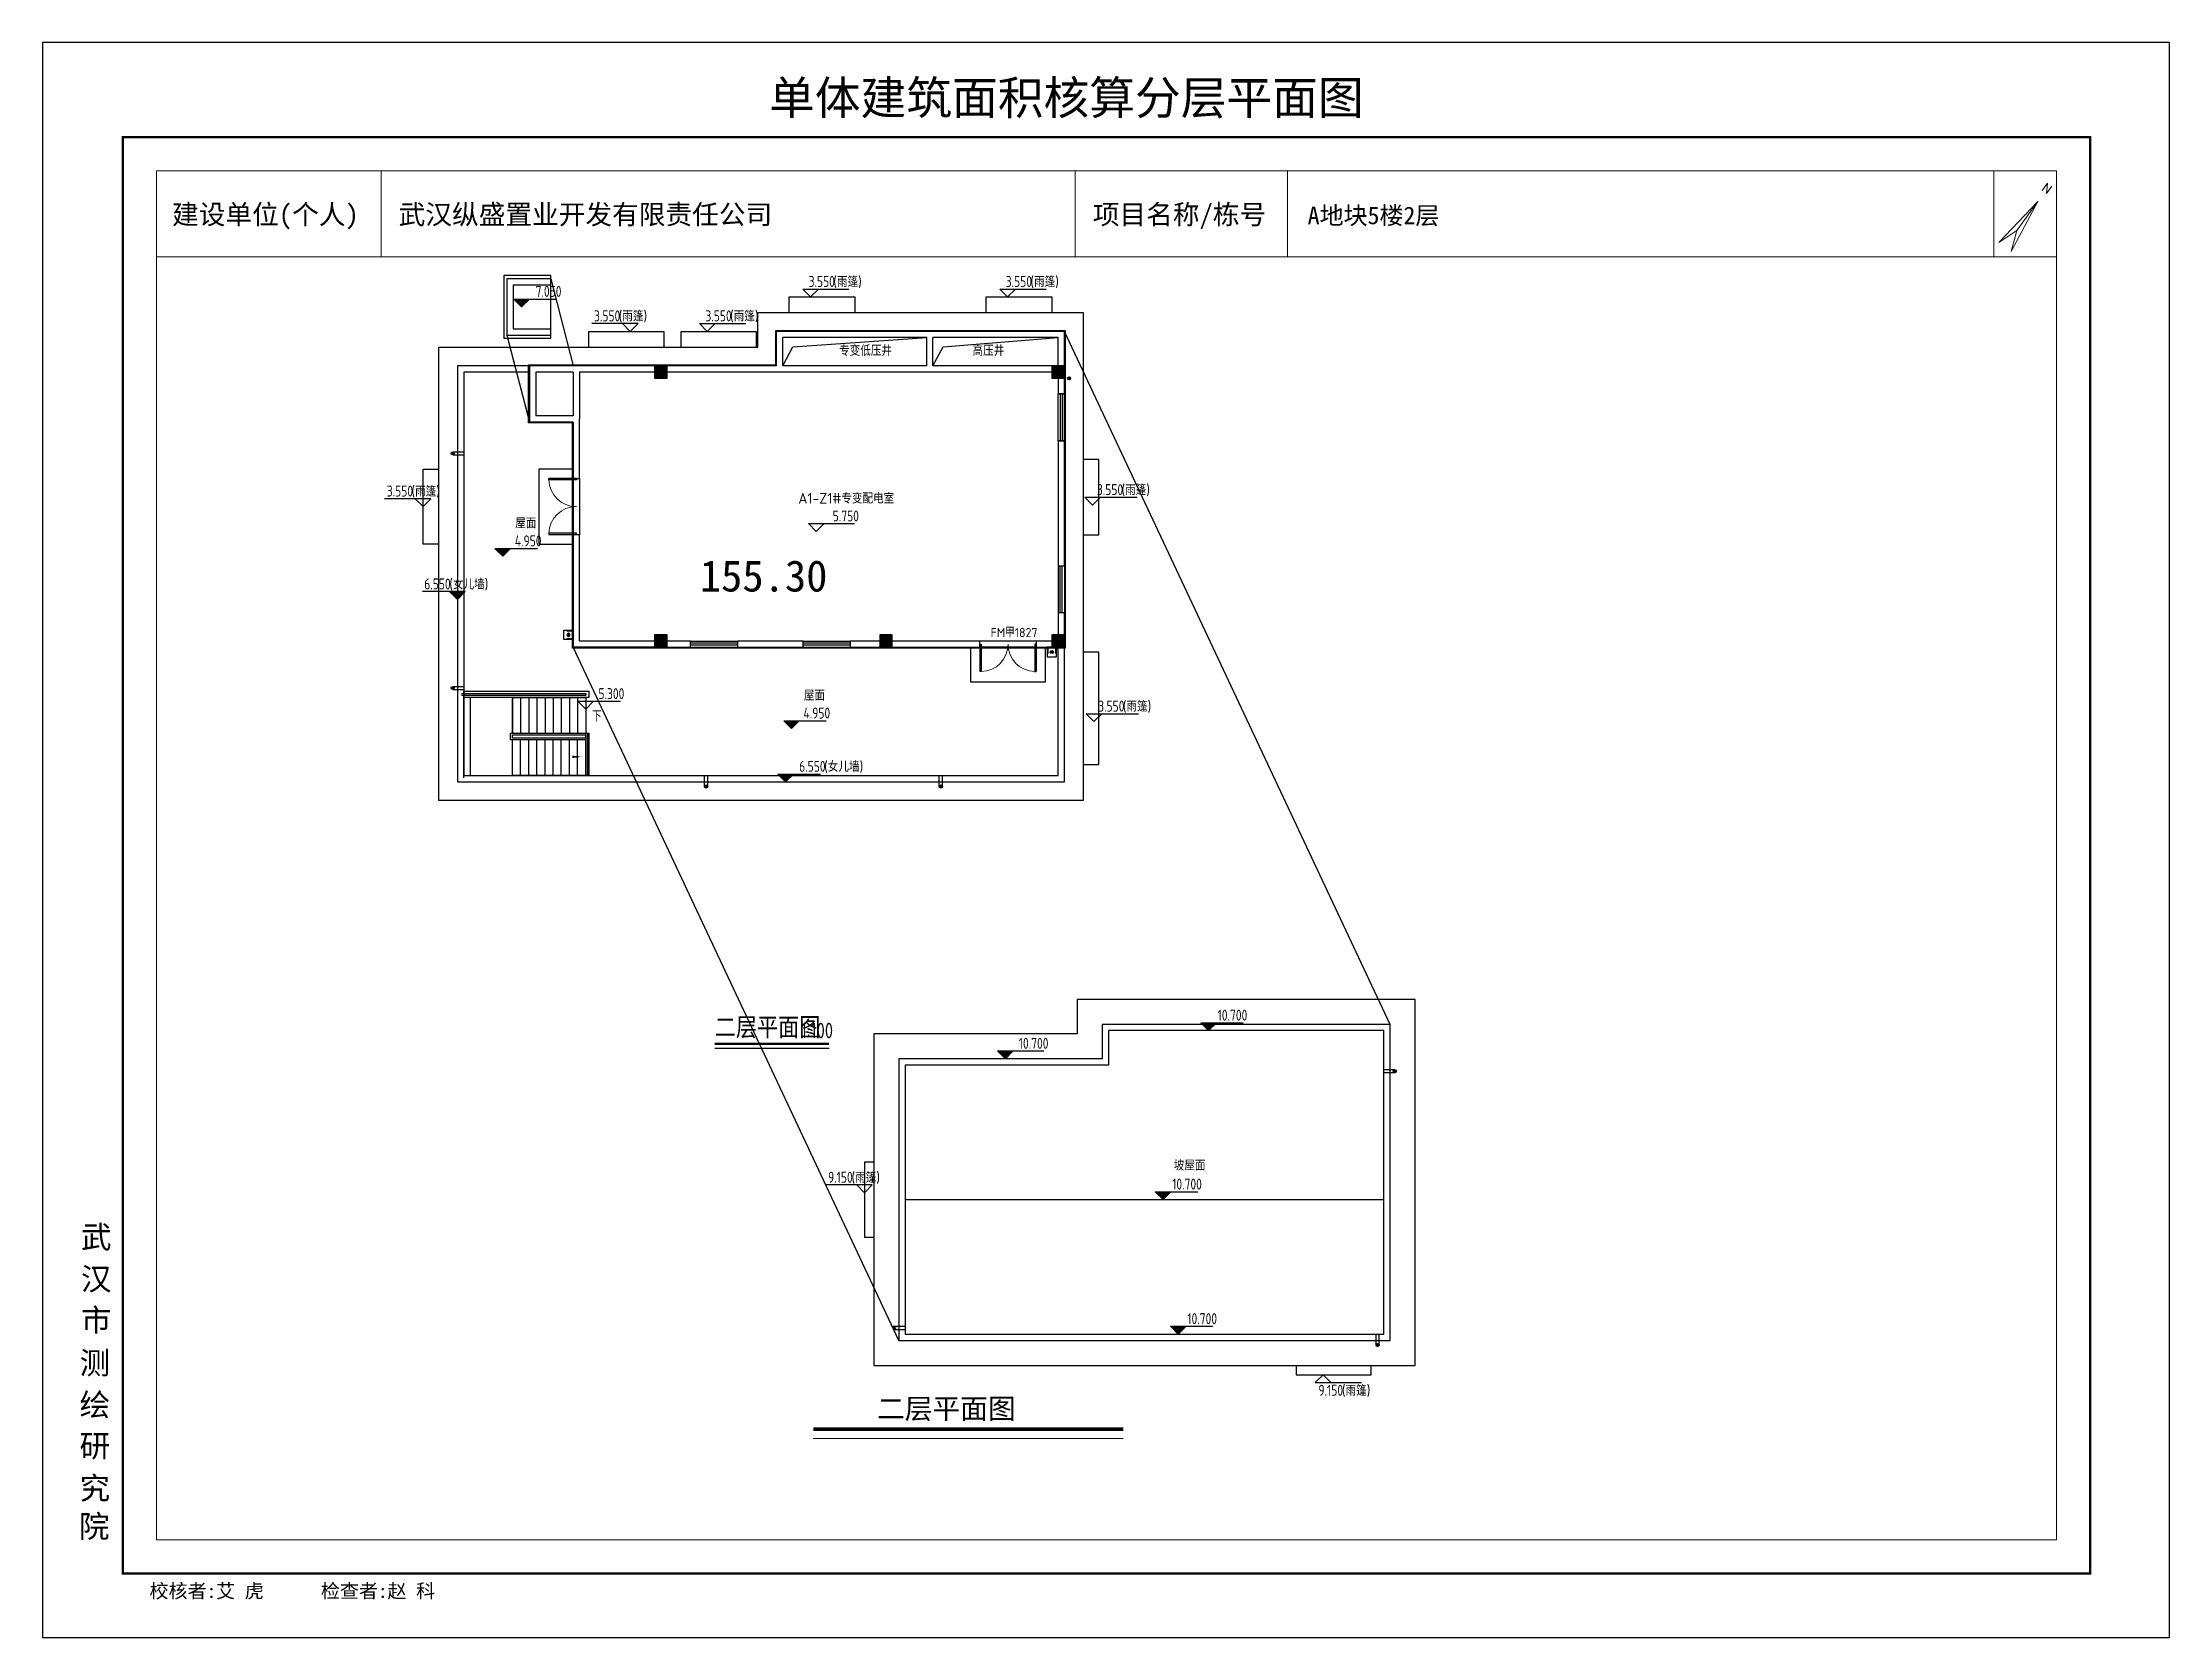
# Model space of a CAD drawing. Extents: x 512858 to 514372, y -232486 to -231710.
# Drawn here: x 514303.9 to 514371.9, y -232205.2 to -232154.2 of the extents above; entities that cross this region are included whole.
import ezdxf
from ezdxf.enums import TextEntityAlignment as Align

# ---------------------------------------------------------------- set-up
doc = ezdxf.new("R2010")
doc.units = 0
doc.header["$LTSCALE"] = 1000
doc.linetypes.add('__DASH', pattern=[0.35, 0.25, -0.1])
doc.layers.get('0').update_dxf_attribs({"color": 252})
for name, color, linetype in [('$0$A-METAL-E', 243, 'Continuous'), ('A-ANNO-100-DIM-E', 253, 'Continuous'), ('A-ANNO-100-TXT', 252, 'Continuous'), ('A-DOOR', 252, 'Continuous'), ('A-HOLE-E', 253, 'Continuous'), ('A-METAL-E', 253, 'Continuous'), ('A-STAIR', 252, 'Continuous'), ('A-STR-CONC-E', 253, 'Continuous'), ('A-STR-CONC-H', 253, 'Continuous'), ('A-WALL-S', 252, 'Continuous'), ('A-WINDOW', 253, 'Continuous'), ('A-WINDOW-100-TXT', 253, 'Continuous'), ('AA-屋面雨水管', 252, 'Continuous'), ('COLUMN', 252, 'Continuous'), ('DIM_SYMB', 252, 'Continuous'), ('PUB_HATCH', 252, 'Continuous'), ('建-DIM_SYMB', 252, 'Continuous'), ('楼层注记', 7, 'Continuous'), ('面积-免计容-配电房-1', 79, 'Continuous')]:
    doc.layers.add(name, color=color, linetype=linetype)
doc.layers.add('图廓', color=252, linetype='Continuous', lineweight=9)
doc.layers.add('打印图框', color=252, linetype='Continuous', plot=False)
doc.styles.add('_TCH_DIM', font='TSSDENG.shx', dxfattribs={"width": 0.8, "bigfont": 'hztxt.shx'})
doc.styles.add('dw', font='simhei.ttf')
doc.styles.add('STYLE1', font='stylu.ttf')
doc.styles.add('tkhz1', font='txt.shx', dxfattribs={"width": 0.8, "bigfont": 'hztxt.shx'})
doc.styles.add('TYDG_02', font='TSSDENG.shx', dxfattribs={"width": 0.8, "bigfont": 'hztxt.shx'})
doc.styles.add('宋体', font='simsun.ttc', dxfattribs={"width": 0.7, "height": 10})

msp = doc.modelspace()

# ---------------------------------------------------------------- texts
at = {"layer": 'A-ANNO-100-DIM-E', "style": 'TYDG_02', "width": 0.8}
for s, p in [('7.050', (514319.647, -232162.332)), ('3.550', (514328.375, -232162.014)), ('3.550', (514334.675, -232162.014)), ('3.550', (514321.515, -232163.114)), ('3.550', (514325.075, -232163.114)), ('3.550', (514314.89, -232168.714)), ('3.550', (514337.588, -232168.668)), ('5.750', (514329.143, -232169.511)), ('4.950', (514318.982, -232170.305)), ('6.550', (514316.087, -232171.683)), ('5.300', (514321.656, -232175.189)), ('4.950', (514328.209, -232175.81)), ('3.550', (514337.63, -232175.589)), ('6.550', (514328.071, -232177.514)), ('10.700', (514341.447, -232185.468)), ('10.700', (514335.092, -232186.368)), ('9.150', (514328.996, -232190.649)), ('10.700', (514339.995, -232190.868)), ('10.700', (514340.48, -232195.168)), ('9.150', (514344.67, -232197.458))]:
    msp.add_text(s, height=0.35, dxfattribs=at).set_placement(p)
at = {"layer": 'A-ANNO-100-DIM-E', "style": 'TYDG_02'}
for s, p in [('(雨篷)', (514329.159, -232162.014)), ('(雨篷)', (514335.459, -232162.014)), ('(雨篷)', (514322.299, -232163.114)), ('(雨篷)', (514325.859, -232163.114)), ('(雨篷)', (514315.674, -232168.714)), ('(雨篷)', (514338.371, -232168.668)), ('(女儿墙)', (514316.885, -232171.683)), ('(雨篷)', (514338.413, -232175.589)), ('(女儿墙)', (514328.868, -232177.514)), ('(雨篷)', (514329.742, -232190.649)), ('(雨篷)', (514345.417, -232197.458))]:
    msp.add_text(s, height=0.3376, dxfattribs=at).set_placement(p)
at = {"layer": 'A-ANNO-100-TXT', "style": 'TYDG_02'}
for s, height, p in [('专变低压井', 0.3376, (514329.349, -232164.217)), ('高压井', 0.3376, (514333.613, -232164.217)), ('A1-Z1#专变配电室', 0.33759, (514328.046, -232168.938)), ('屋面', 0.3376, (514318.994, -232169.732)), ('屋面', 0.3376, (514328.221, -232175.237)), ('坡屋面', 0.3376, (514340.044, -232190.259))]:
    msp.add_text(s, height=height, dxfattribs=at).set_placement(p)
at = {"layer": 'A-WINDOW-100-TXT', "style": 'TYDG_02'}
msp.add_text('FM甲1827', height=0.2894, dxfattribs=at).set_placement((514334.19, -232173.207))
at = {"layer": 'DIM_SYMB', "style": '_TCH_DIM', "width": 0.75}
msp.add_text('下', height=0.354, dxfattribs=at).set_placement((514321.449, -232175.909))
at = {"layer": '图廓', "color": 0, "style": 'STYLE1'}
msp.add_text('单体建筑面积核算分层平面图', height=1.07183, dxfattribs=at).set_placement((514336.612, -232156.823), align=Align.BOTTOM_CENTER)
at = {"layer": '图廓', "color": 0, "linetype": 'ByBlock', "style": 'tkhz1'}
msp.add_text('N', height=0.286, rotation=324.38856, dxfattribs=at).set_placement((514368.04, -232158.747), align=Align.TOP_CENTER)
at = {"layer": '图廓', "color": 0, "linetype": 'ByBlock', "ltscale": 2, "style": 'tkhz1'}
msp.add_text('N', height=0.286, rotation=324.38856, dxfattribs=at).set_placement((514368.04, -232158.747), align=Align.TOP_CENTER)
at = {"layer": '图廓', "color": 0}
for s, height, style, p in [('建设单位(个人)', 0.6252, 'dw', (514308.027, -232160.009)), ('武汉纵盛置业开发有限责任公司', 0.62523, 'dw', (514315.269, -232160.009)), ('项目名称/栋号', 0.6252, 'dw', (514337.457, -232160.009)), ('A地块5楼2层', 0.5616, 'dw', (514344.324, -232160.009)), (' 校核者:艾 虎      检查者:赵 科', 0.44659, '宋体', (514307.001, -232203.921))]:
    msp.add_text(s, height=height, dxfattribs=dict(at, style=style)).set_placement(p)
at = {"layer": '图廓', "color": 0, "linetype": 'Continuous', "style": 'STYLE1'}
for s, p in [('武', (514305.115, -232192.743)), ('汉', (514305.115, -232194.082)), ('市', (514305.115, -232195.396)), ('测', (514305.071, -232196.765)), ('绘', (514305.071, -232198.104)), ('研', (514305.071, -232199.418)), ('究', (514305.071, -232200.769)), ('院', (514305.049, -232201.991))]:
    msp.add_text(s, height=0.715, dxfattribs=at).set_placement(p)
at = {"layer": '建-DIM_SYMB', "style": 'TYDG_02'}
msp.add_text('二层平面图', height=0.6752, dxfattribs=at).set_placement((514325.374, -232186.033))
at = {"layer": '建-DIM_SYMB', "style": 'TYDG_02', "width": 0.8}
msp.add_text('1:100', height=0.5, dxfattribs=at).set_placement((514328.125, -232186.033))
at = {"layer": '楼层注记', "style": 'dw'}
msp.add_text('二层平面图', height=0.6496, dxfattribs=at).set_placement((514330.559, -232198.196))
at = {"layer": '面积-免计容-配电房-1', "color": 79, "ltscale": 0.005, "style": 'dw'}
msp.add_text('155.30', height=1, dxfattribs=at).set_placement((514324.894, -232171.751))

# ---------------------------------------------------------------- blocks, each defined once
blk = doc.blocks.new('5新11erhgerherh')
at = {"layer": 'AA-屋面雨水管'}
blk.add_hatch(color=251, dxfattribs=at).paths.add_polyline_path([(15, 0, 1), (-15, 0, 1)])
for radius in [50, 15]:
    blk.add_circle((0, 0), radius, dxfattribs=at)
blk = doc.blocks.new('5新07A$C18EB3CB6')
at = {"layer": '$0$A-METAL-E'}
blk.add_lwpolyline([(-300, 150), (0, 150), (0, -150), (-300, -150)], close=True, dxfattribs=at)
for points in [[(-200, 150), (-200, 130), (-20, 130), (-20, -130), (-200, -130)], [(-200, -130), (-200, -150)]]:
    blk.add_lwpolyline(points, dxfattribs=at)
blk = doc.blocks.new('5新02$DorLib2D$00000002')
for p, q in [((-0.5, 0), (-0.5, 0.4875)), ((-0.475, 0.4875), (-0.5, 0.4875)), ((-0.475, 0), (-0.475, 0.4875)), ((0.475, 0), (0.475, 0.4875)), ((0.475, 0.4875), (0.5, 0.4875)), ((0.5, 0), (0.5, 0.4875)), ((-0.5, 0), (-0.475, 0)), ((0.5, 0), (0.475, 0))]:
    blk.add_line(p, q)
at = {"lineweight": 13}
for centre, start, end in [((-0.4875, 0), 0, 88.53072), ((0.4875, 0), 91.46928, 180)]:
    blk.add_arc(centre, 0.4875, start, end, dxfattribs=at)
blk = doc.blocks.new('5新04$WINLIB2D$00000001')
at = {"color": 0}
for points in [[(-0.5, 0.5), (-0.5, -0.5)], [(-0.5, 0.5), (0.5, 0.5)], [(0.5, -0.5), (0.5, 0.5)], [(0.5, 0.167), (-0.5, 0.167)], [(0.5, -0.167), (-0.5, -0.167)], [(-0.5, -0.5), (0.5, -0.5)]]:
    blk.add_lwpolyline(points, dxfattribs=at)
blk = doc.blocks.new('5新10_FZH')
blk.add_lwpolyline([(-0.5, -0.5), (0.5, -0.5), (0.5, 0.5), (-0.5, 0.5)], close=True)
at = {"layer": 'PUB_HATCH'}
blk.add_solid([(-0.5, -0.5), (0.5, -0.5), (-0.5, 0.5), (0.5, 0.5)], dxfattribs=at)

# ---------------------------------------------------------------- hatches: boundary and pattern name
at = {"layer": 'A-ANNO-100-DIM-E'}
for points in [[(514319.199, -232162.652), (514318.949, -232162.402), (514319.449, -232162.402)], [(514318.598, -232170.625), (514318.348, -232170.375), (514318.848, -232170.375)], [(514317.149, -232172.003), (514316.899, -232171.753), (514317.399, -232171.753)], [(514327.826, -232176.13), (514327.576, -232175.88), (514328.076, -232175.88)], [(514327.637, -232177.834), (514327.387, -232177.584), (514327.887, -232177.584)], [(514341.156, -232185.788), (514340.906, -232185.538), (514341.406, -232185.538)], [(514334.665, -232186.688), (514334.415, -232186.438), (514334.915, -232186.438)], [(514339.705, -232191.188), (514339.455, -232190.938), (514339.955, -232190.938)], [(514340.19, -232195.488), (514339.94, -232195.238), (514340.44, -232195.238)]]:
    msp.add_hatch(color=256, dxfattribs=at).paths.add_polyline_path(points)

# ---------------------------------------------------------------- linework, layer by layer
at = {"linetype": '__DASH'}
for p, q in [((514346.96, -232185.588), (514336.549, -232163.434)), ((514331.26, -232195.688), (514320.849, -232173.534))]:
    msp.add_line(p, q, dxfattribs=at)
for points in [[(514320.13, -232161.752), (514320.849, -232164.534)], [(514318.73, -232163.552), (514319.449, -232166.334)]]:
    msp.add_lwpolyline(points, dxfattribs=at)
at = {"layer": 'A-ANNO-100-DIM-E'}
for p, q in [((514328.435, -232162.334), (514328.185, -232162.084)), ((514328.185, -232162.084), (514329.662, -232162.084)), ((514328.435, -232162.334), (514328.685, -232162.084)), ((514334.735, -232162.334), (514334.485, -232162.084)), ((514334.485, -232162.084), (514335.962, -232162.084)), ((514334.735, -232162.334), (514334.985, -232162.084)), ((514319.199, -232162.652), (514318.949, -232162.402)), ((514318.949, -232162.402), (514320.318, -232162.402)), ((514319.199, -232162.652), (514319.449, -232162.402)), ((514322.924, -232163.184), (514321.447, -232163.184)), ((514322.674, -232163.434), (514322.424, -232163.184)), ((514322.674, -232163.434), (514322.924, -232163.184)), ((514325.135, -232163.434), (514324.885, -232163.184)), ((514324.885, -232163.184), (514326.362, -232163.184)), ((514325.135, -232163.434), (514325.385, -232163.184)), ((514316.299, -232168.784), (514314.822, -232168.784)), ((514316.049, -232169.034), (514315.799, -232168.784)), ((514316.049, -232169.034), (514316.299, -232168.784)), ((514337.451, -232168.988), (514337.201, -232168.738)), ((514337.201, -232168.738), (514338.88, -232168.738)), ((514337.451, -232168.988), (514337.701, -232168.738)), ((514328.617, -232169.831), (514328.367, -232169.581)), ((514328.367, -232169.581), (514329.844, -232169.581)), ((514328.617, -232169.831), (514328.867, -232169.581)), ((514318.598, -232170.625), (514318.348, -232170.375)), ((514318.348, -232170.375), (514319.707, -232170.375)), ((514318.598, -232170.625), (514318.848, -232170.375)), ((514317.399, -232171.753), (514316.03, -232171.753)), ((514317.149, -232172.003), (514316.899, -232171.753)), ((514317.149, -232172.003), (514317.399, -232171.753)), ((514321.249, -232175.509), (514320.999, -232175.259)), ((514320.999, -232175.259), (514322.357, -232175.259)), ((514321.249, -232175.509), (514321.499, -232175.259)), ((514337.492, -232175.909), (514337.242, -232175.659)), ((514337.242, -232175.659), (514338.921, -232175.659)), ((514337.492, -232175.909), (514337.742, -232175.659)), ((514327.826, -232176.13), (514327.576, -232175.88)), ((514327.576, -232175.88), (514328.934, -232175.88)), ((514327.826, -232176.13), (514328.076, -232175.88)), ((514327.637, -232177.834), (514327.387, -232177.584)), ((514327.387, -232177.584), (514328.756, -232177.584)), ((514327.637, -232177.834), (514327.887, -232177.584)), ((514341.156, -232185.788), (514340.906, -232185.538)), ((514340.906, -232185.538), (514342.264, -232185.538)), ((514341.156, -232185.788), (514341.406, -232185.538)), ((514334.665, -232186.688), (514334.415, -232186.438)), ((514334.415, -232186.438), (514335.892, -232186.438)), ((514334.665, -232186.688), (514334.915, -232186.438)), ((514330.41, -232190.719), (514328.933, -232190.719)), ((514330.16, -232190.969), (514329.91, -232190.719)), ((514330.16, -232190.969), (514330.41, -232190.719)), ((514339.705, -232191.188), (514339.455, -232190.938)), ((514339.455, -232190.938), (514340.813, -232190.938)), ((514339.705, -232191.188), (514339.955, -232190.938)), ((514340.19, -232195.488), (514339.94, -232195.238)), ((514339.94, -232195.238), (514341.298, -232195.238)), ((514340.19, -232195.488), (514340.44, -232195.238)), ((514344.818, -232196.788), (514344.568, -232197.038)), ((514344.818, -232196.788), (514345.068, -232197.038)), ((514344.568, -232197.038), (514346.045, -232197.038))]:
    msp.add_line(p, q, dxfattribs=at)
at = {"layer": 'A-DOOR'}
for p, q in [((514320.849, -232168.134), (514320.849, -232169.934)), ((514321.049, -232168.134), (514321.049, -232169.934)), ((514335.649, -232173.334), (514333.849, -232173.334)), ((514335.649, -232173.534), (514333.849, -232173.534))]:
    msp.add_line(p, q, dxfattribs=at)
at = {"layer": 'A-HOLE-E', "elevation": 0}
for points in [[(514327.549, -232164.534), (514327.873, -232163.93), (514332.149, -232163.634)], [(514332.349, -232164.534), (514332.673, -232163.93), (514336.349, -232163.634)]]:
    msp.add_lwpolyline(points, dxfattribs=at)
at = {"layer": 'A-METAL-E'}
for p, q in [((514317.274, -232175.009), (514321.249, -232175.009)), ((514317.274, -232175.059), (514321.249, -232175.059))]:
    msp.add_line(p, q, dxfattribs=at)
at = {"layer": 'A-METAL-E', "elevation": 0}
for points in [[(514316.549, -232163.934), (514326.749, -232163.934), (514326.749, -232162.834), (514337.149, -232162.834), (514337.149, -232178.434), (514316.549, -232178.434)], [(514330.46, -232196.488), (514347.76, -232196.488), (514347.76, -232184.788), (514336.96, -232184.788), (514336.96, -232185.888), (514330.46, -232185.888)]]:
    msp.add_lwpolyline(points, close=True, dxfattribs=at)
at = {"layer": 'A-METAL-E'}
msp.add_lwpolyline([(514321.249, -232175.009), (514321.249, -232175.059)], dxfattribs=at)
at = {"layer": 'A-STAIR'}
for p, q in [((514318.909, -232175.134), (514317.559, -232175.134)), ((514317.559, -232175.134), (514317.559, -232177.634)), ((514318.909, -232175.134), (514321.249, -232175.134)), ((514318.909, -232175.134), (514318.909, -232176.274)), ((514318.909, -232176.274), (514318.909, -232175.134)), ((514319.169, -232175.134), (514319.169, -232176.274)), ((514319.429, -232175.134), (514319.429, -232176.274)), ((514319.689, -232175.134), (514319.689, -232176.274)), ((514319.949, -232175.134), (514319.949, -232176.274)), ((514320.209, -232175.134), (514320.209, -232176.274)), ((514320.469, -232175.134), (514320.469, -232176.274)), ((514320.729, -232175.134), (514320.729, -232176.274)), ((514320.989, -232175.134), (514320.989, -232176.274)), ((514321.249, -232175.134), (514321.249, -232176.274)), ((514318.849, -232176.494), (514318.849, -232176.274)), ((514318.849, -232176.274), (514321.309, -232176.274)), ((514321.249, -232176.494), (514318.849, -232176.494)), ((514318.909, -232176.334), (514321.249, -232176.334)), ((514318.909, -232176.434), (514318.909, -232176.334)), ((514318.909, -232176.334), (514321.249, -232176.334)), ((514318.909, -232176.434), (514318.909, -232176.334)), ((514321.249, -232176.434), (514318.909, -232176.434)), ((514321.249, -232176.434), (514318.909, -232176.434)), ((514318.909, -232177.634), (514318.909, -232176.494)), ((514318.909, -232177.634), (514318.909, -232176.494)), ((514319.169, -232177.634), (514319.169, -232176.494)), ((514319.429, -232177.634), (514319.429, -232176.494)), ((514319.689, -232177.634), (514319.689, -232176.494)), ((514319.949, -232177.634), (514319.949, -232176.494)), ((514320.209, -232177.634), (514320.209, -232176.494)), ((514320.469, -232177.634), (514320.469, -232176.494)), ((514320.729, -232177.634), (514320.729, -232176.494)), ((514320.989, -232177.634), (514320.989, -232176.494)), ((514321.249, -232176.334), (514321.249, -232177.634)), ((514321.249, -232176.434), (514321.249, -232176.334)), ((514321.249, -232176.494), (514321.249, -232176.434)), ((514321.249, -232176.494), (514321.249, -232176.434)), ((514321.249, -232177.634), (514321.249, -232176.494)), ((514321.309, -232176.274), (514321.309, -232177.634)), ((514317.559, -232177.634), (514318.909, -232177.634)), ((514321.249, -232177.634), (514318.909, -232177.634)), ((514321.309, -232177.634), (514321.249, -232177.634))]:
    msp.add_line(p, q, dxfattribs=at)
at = {"layer": 'A-STR-CONC-E'}
for p, q in [((514336.349, -232177.634), (514336.349, -232173.534)), ((514336.549, -232177.834), (514336.549, -232173.534)), ((514317.349, -232177.709), (514317.349, -232174.934)), ((514322.599, -232177.634), (514336.349, -232177.634)), ((514322.599, -232177.834), (514336.549, -232177.834))]:
    msp.add_line(p, q, dxfattribs=at)
msp.add_lwpolyline([(514318.63, -232163.652), (514320.13, -232163.652), (514320.13, -232161.652), (514318.63, -232161.652)], close=True, dxfattribs=at)
at = {"layer": 'A-STR-CONC-E', "elevation": 0}
for points in [[(514327.749, -232162.834), (514327.749, -232162.334), (514329.849, -232162.334), (514329.849, -232162.834)], [(514334.049, -232162.834), (514334.049, -232162.334), (514336.149, -232162.334), (514336.149, -232162.834)], [(514321.349, -232163.934), (514321.349, -232163.434), (514323.749, -232163.434), (514323.749, -232163.934)], [(514324.299, -232163.934), (514324.299, -232163.434), (514326.699, -232163.434), (514326.699, -232163.934)], [(514319.449, -232164.534), (514317.149, -232164.534), (514317.149, -232174.634)], [(514319.449, -232164.734), (514317.349, -232164.734), (514317.349, -232174.434)], [(514316.549, -232170.234), (514316.049, -232170.234), (514316.049, -232167.834), (514316.549, -232167.834)], [(514337.149, -232177.284), (514337.649, -232177.284), (514337.649, -232173.684), (514337.149, -232173.684)], [(514317.349, -232174.434), (514317.349, -232177.634), (514322.599, -232177.634)], [(514317.149, -232174.634), (514317.149, -232177.834), (514322.599, -232177.834)], [(514317.349, -232174.934), (514321.349, -232174.934), (514321.349, -232175.134), (514317.349, -232175.134)], [(514331.46, -232191.188), (514346.76, -232191.188)], [(514343.96, -232196.488), (514343.96, -232196.788), (514346.36, -232196.788), (514346.36, -232196.488)]]:
    msp.add_lwpolyline(points, dxfattribs=at)
at = {"layer": 'A-STR-CONC-E'}
for points in [[(514337.149, -232169.934), (514337.649, -232169.934), (514337.649, -232167.534), (514337.149, -232167.534)], [(514321.249, -232177.634), (514321.249, -232176.274), (514321.349, -232176.274), (514321.349, -232177.634)], [(514330.46, -232189.988), (514330.16, -232189.988), (514330.16, -232192.388), (514330.46, -232192.388)]]:
    msp.add_lwpolyline(points, dxfattribs=at)
at = {"layer": 'A-STR-CONC-E', "elevation": 0}
for points in [[(514331.26, -232195.688), (514346.96, -232195.688), (514346.96, -232185.588), (514337.76, -232185.588), (514337.76, -232186.688), (514331.26, -232186.688)], [(514331.46, -232195.488), (514346.76, -232195.488), (514346.76, -232185.788), (514337.96, -232185.788), (514337.96, -232186.888), (514331.46, -232186.888)]]:
    msp.add_lwpolyline(points, close=True, dxfattribs=at)
at = {"layer": 'A-STR-CONC-H'}
for points in [[(514318.73, -232163.552), (514320.13, -232163.552), (514320.13, -232161.752), (514318.73, -232161.752)], [(514318.93, -232163.352), (514320.13, -232163.352), (514320.13, -232161.952), (514318.93, -232161.952)]]:
    msp.add_lwpolyline(points, close=True, dxfattribs=at)
msp.add_lwpolyline([(514320.849, -232167.834), (514319.749, -232167.834), (514319.749, -232170.234), (514320.849, -232170.234)], dxfattribs=at)
at = {"layer": 'A-STR-CONC-H', "elevation": 0}
msp.add_lwpolyline([(514333.549, -232173.534), (514333.549, -232174.634), (514335.949, -232174.634), (514335.949, -232173.534)], dxfattribs=at)
at = {"layer": 'A-WALL-S'}
for p, q in [((514327.349, -232164.534), (514327.349, -232163.434)), ((514332.249, -232163.434), (514327.349, -232163.434)), ((514336.549, -232163.434), (514332.249, -232163.434)), ((514336.549, -232164.534), (514336.549, -232163.434)), ((514327.549, -232164.534), (514327.549, -232163.634)), ((514332.149, -232163.634), (514327.549, -232163.634)), ((514332.149, -232164.534), (514332.149, -232163.634)), ((514336.349, -232163.634), (514332.349, -232163.634)), ((514332.349, -232164.534), (514332.349, -232163.634)), ((514336.349, -232164.534), (514336.349, -232163.634)), ((514319.449, -232164.534), (514319.449, -232166.334)), ((514320.949, -232164.534), (514319.449, -232164.534)), ((514319.649, -232164.734), (514319.649, -232166.134)), ((514320.849, -232164.734), (514319.649, -232164.734)), ((514320.849, -232164.734), (514320.849, -232166.134)), ((514323.449, -232164.534), (514320.949, -232164.534)), ((514321.049, -232164.734), (514321.049, -232166.234)), ((514323.449, -232164.734), (514321.049, -232164.734)), ((514327.349, -232164.534), (514323.849, -232164.534)), ((514327.449, -232164.734), (514323.849, -232164.734)), ((514332.249, -232164.734), (514327.449, -232164.734)), ((514332.149, -232164.534), (514327.549, -232164.534)), ((514336.149, -232164.734), (514332.249, -232164.734)), ((514336.149, -232164.534), (514332.349, -232164.534)), ((514336.349, -232164.934), (514336.349, -232165.434)), ((514336.549, -232165.434), (514336.549, -232164.934)), ((514336.349, -232165.434), (514336.549, -232165.434)), ((514320.849, -232166.334), (514319.449, -232166.334)), ((514320.849, -232166.134), (514319.649, -232166.134)), ((514320.849, -232166.334), (514320.849, -232168.134)), ((514321.049, -232168.134), (514321.049, -232166.234)), ((514336.549, -232166.934), (514336.349, -232166.934)), ((514336.349, -232166.934), (514336.349, -232170.934)), ((514336.549, -232170.934), (514336.549, -232166.934)), ((514320.849, -232168.134), (514321.049, -232168.134)), ((514321.049, -232169.934), (514320.849, -232169.934)), ((514320.849, -232169.934), (514320.849, -232173.534)), ((514321.049, -232173.334), (514321.049, -232169.934)), ((514336.349, -232170.934), (514336.549, -232170.934)), ((514336.549, -232172.434), (514336.349, -232172.434)), ((514336.349, -232172.434), (514336.349, -232173.134)), ((514336.549, -232173.134), (514336.549, -232172.434)), ((514323.449, -232173.534), (514320.849, -232173.534)), ((514323.449, -232173.334), (514321.049, -232173.334)), ((514324.599, -232173.334), (514323.849, -232173.334)), ((514323.849, -232173.534), (514324.599, -232173.534)), ((514324.599, -232173.534), (514324.599, -232173.334)), ((514328.199, -232173.334), (514326.099, -232173.334)), ((514326.099, -232173.334), (514326.099, -232173.534)), ((514326.099, -232173.534), (514328.199, -232173.534)), ((514328.199, -232173.534), (514328.199, -232173.334)), ((514330.649, -232173.334), (514329.699, -232173.334)), ((514329.699, -232173.334), (514329.699, -232173.534)), ((514329.699, -232173.534), (514330.649, -232173.534)), ((514333.849, -232173.334), (514331.049, -232173.334)), ((514331.049, -232173.534), (514333.849, -232173.534)), ((514333.849, -232173.534), (514333.849, -232173.334)), ((514336.149, -232173.334), (514335.649, -232173.334)), ((514335.649, -232173.334), (514335.649, -232173.534)), ((514335.649, -232173.534), (514336.149, -232173.534))]:
    msp.add_line(p, q, dxfattribs=at)
at = {"layer": 'AA-屋面雨水管', "linetype": '__DASH', "ltscale": 0.3, "elevation": 0}
for points in [[(514316.999, -232167.284), (514317.349, -232167.284)], [(514316.999, -232167.384), (514317.349, -232167.384)], [(514316.999, -232174.784), (514317.349, -232174.784)], [(514316.999, -232174.884), (514317.349, -232174.884)], [(514325.049, -232177.984), (514325.049, -232177.634)], [(514325.149, -232177.984), (514325.149, -232177.634)], [(514332.549, -232177.984), (514332.549, -232177.634)], [(514332.649, -232177.984), (514332.649, -232177.634)], [(514347.11, -232187.038), (514346.76, -232187.038)], [(514347.11, -232187.138), (514346.76, -232187.138)], [(514331.11, -232195.238), (514331.46, -232195.238)], [(514331.11, -232195.338), (514331.46, -232195.338)], [(514346.51, -232195.838), (514346.51, -232195.488)], [(514346.61, -232195.838), (514346.61, -232195.488)]]:
    msp.add_lwpolyline(points, dxfattribs=at)
at = {"layer": 'DIM_SYMB', "elevation": 0}
msp.add_lwpolyline([(514321.379, -232175.734, 0, 0, 0), (514318.234, -232175.734, 0, 0, 0), (514318.234, -232177.034, 0, 0, 0), (514321.119, -232177.034, 0, 0.08, 0), (514320.819, -232177.034, 0, 0, 0)], format="xyseb", dxfattribs=at)
at = {"layer": '图廓', "color": 0, "linetype": 'ByBlock'}
for p, q in [((514367.659, -232159.278), (514366.414, -232160.596)), ((514366.812, -232160.881), (514367.659, -232159.278)), ((514366.994, -232160.208), (514367.659, -232159.278))]:
    msp.add_line(p, q, dxfattribs=at)
at = {"layer": '图廓', "color": 0, "linetype": 'ByBlock', "ltscale": 2}
for p, q in [((514367.659, -232159.278), (514366.414, -232160.596)), ((514366.812, -232160.881), (514367.659, -232159.278)), ((514366.994, -232160.208), (514367.659, -232159.278))]:
    msp.add_line(p, q, dxfattribs=at)
at = {"layer": '图廓', "color": 0}
msp.add_line((514307.527, -232161.052), (514368.264, -232161.052), dxfattribs=at)
at = {"layer": '图廓', "color": 0, "const_width": 0.0715, "elevation": 0}
msp.add_lwpolyline([(514306.455, -232157.228), (514369.336, -232157.228), (514369.336, -232203.138), (514306.455, -232203.138)], close=True, dxfattribs=at)
at = {"layer": '图廓', "color": 0, "elevation": 0}
msp.add_lwpolyline([(514307.527, -232158.3), (514368.264, -232158.3), (514368.264, -232202.066), (514307.527, -232202.066)], close=True, dxfattribs=at)
for points in [[(514314.714, -232161.052), (514314.714, -232158.3)], [(514336.892, -232161.052), (514336.892, -232158.3)], [(514343.682, -232161.052), (514343.682, -232158.3)], [(514366.257, -232158.3), (514366.257, -232161.052)]]:
    msp.add_lwpolyline(points, dxfattribs=at)
at = {"layer": '图廓', "color": 0, "linetype": 'ByBlock', "ltscale": 2}
for points in [[(514366.994, -232160.208), (514366.414, -232160.596)], [(514366.994, -232160.208), (514366.812, -232160.881)]]:
    msp.add_lwpolyline(points, dxfattribs=at)
at = {"layer": '图廓', "color": 7, "const_width": 0.12, "elevation": 0}
msp.add_lwpolyline([(514328.521, -232198.53), (514338.431, -232198.53)], dxfattribs=at)
at = {"layer": '图廓', "color": 7, "elevation": 0}
msp.add_lwpolyline([(514328.521, -232198.824), (514338.431, -232198.824)], dxfattribs=at)
at = {"layer": '建-DIM_SYMB', "const_width": 0.07}
msp.add_lwpolyline([(514325.374, -232186.21), (514329.025, -232186.21)], dxfattribs=at)
at = {"layer": '建-DIM_SYMB'}
msp.add_lwpolyline([(514325.374, -232186.35), (514329.025, -232186.35)], dxfattribs=at)
at = {"layer": '打印图框', "color": 6, "ltscale": 0.5, "elevation": 0}
msp.add_lwpolyline([(514303.886, -232205.185), (514371.872, -232205.185), (514371.872, -232154.201), (514303.886, -232154.201)], close=True, dxfattribs=at)
at = {"layer": '面积-免计容-配电房-1', "color": 1, "ltscale": 0.005, "elevation": 0}
msp.add_lwpolyline([(514319.424, -232166.359), (514319.424, -232164.509), (514327.324, -232164.509), (514327.324, -232163.409), (514336.574, -232163.409), (514336.574, -232173.559), (514320.824, -232173.559), (514320.824, -232166.359)], close=True, dxfattribs=at)

# ---------------------------------------------------------------- block references
at = {"xscale": 0.001, "yscale": 0.001, "zscale": 0.001}
msp.add_blockref('5新07A$C18EB3CB6', (514320.849, -232173.134), dxfattribs=at)
at = {"xscale": -0.001, "yscale": 0.001, "zscale": 0.001, "rotation": 270.0000000255244}
msp.add_blockref('5新07A$C18EB3CB6', (514336.149, -232173.534), dxfattribs=at)
at = {"layer": 'A-DOOR', "xscale": -1.8, "zscale": -1.8}
for p, yscale, rotation in [((514320.949, -232169.034), -1.8, 270.0000000127694), ((514334.749, -232173.434), 1.8, 180)]:
    msp.add_blockref('5新02$DorLib2D$00000002', p, dxfattribs=dict(at, yscale=yscale, rotation=rotation))
at = {"layer": 'A-WINDOW', "yscale": 0.2}
for p, xscale, zscale, rotation in [((514336.449, -232166.184), 1.5, 1.5, 89.99999999882971), ((514336.449, -232171.684), -1.5, -1.5, 89.99999999882965), ((514325.349, -232173.434), -1.5, -1.5, 180), ((514328.949, -232173.434), -1.5, -1.5, 180)]:
    msp.add_blockref('5新04$WINLIB2D$00000001', p, dxfattribs=dict(at, xscale=xscale, zscale=zscale, rotation=rotation))
at = {"layer": 'AA-屋面雨水管', "yscale": 0.001, "zscale": 0.001}
for p, xscale, rotation in [((514336.699, -232164.934), 0.001, 270.0000000255244), ((514316.999, -232167.334), 0.001, 90.0000000255243), ((514320.699, -232173.134), -0.001, 89.99999999999994), ((514336.149, -232173.684), 0.001, 180.0000000255242), ((514316.999, -232174.834), 0.001, 90.0000000255243), ((514325.099, -232177.984), 0.001, 180.0000000255242), ((514332.599, -232177.984), 0.001, 180.0000000255242), ((514347.11, -232187.088), 0.001, 270.0000000255244), ((514331.11, -232195.288), -0.001, 89.99999999999994), ((514346.56, -232195.838), 0.001, 180.0000000255242)]:
    msp.add_blockref('5新11erhgerherh', p, dxfattribs=dict(at, xscale=xscale, rotation=rotation))
at = {"layer": 'COLUMN'}
for p, xscale, yscale, zscale, rotation in [((514323.649, -232164.734), 0.4, 0.4, 0.4, 270), ((514336.349, -232164.734), 0.4, 0.4, 0.4, 270), ((514323.649, -232173.334), 0.4, 0.4, 0.4, 270), ((514330.849, -232173.334), 0.3999999999979045, 0.3999999999979045, 0.3999999999979045, 270.0000000001667), ((514336.349, -232173.334), 0.4000000000102445, 0.4, 0.4, 270.0000000005336)]:
    msp.add_blockref('5新10_FZH', p, dxfattribs=dict(at, xscale=xscale, yscale=yscale, zscale=zscale, rotation=rotation))

msp.set_redraw_order([(e.dxf.handle, doc.entitydb.next_handle()) for e in msp.query("TEXT MTEXT ATTDEF DIMENSION ARC_DIMENSION")])  # texts and dimensions are drawn at this point

doc.saveas('drawing.dxf')
